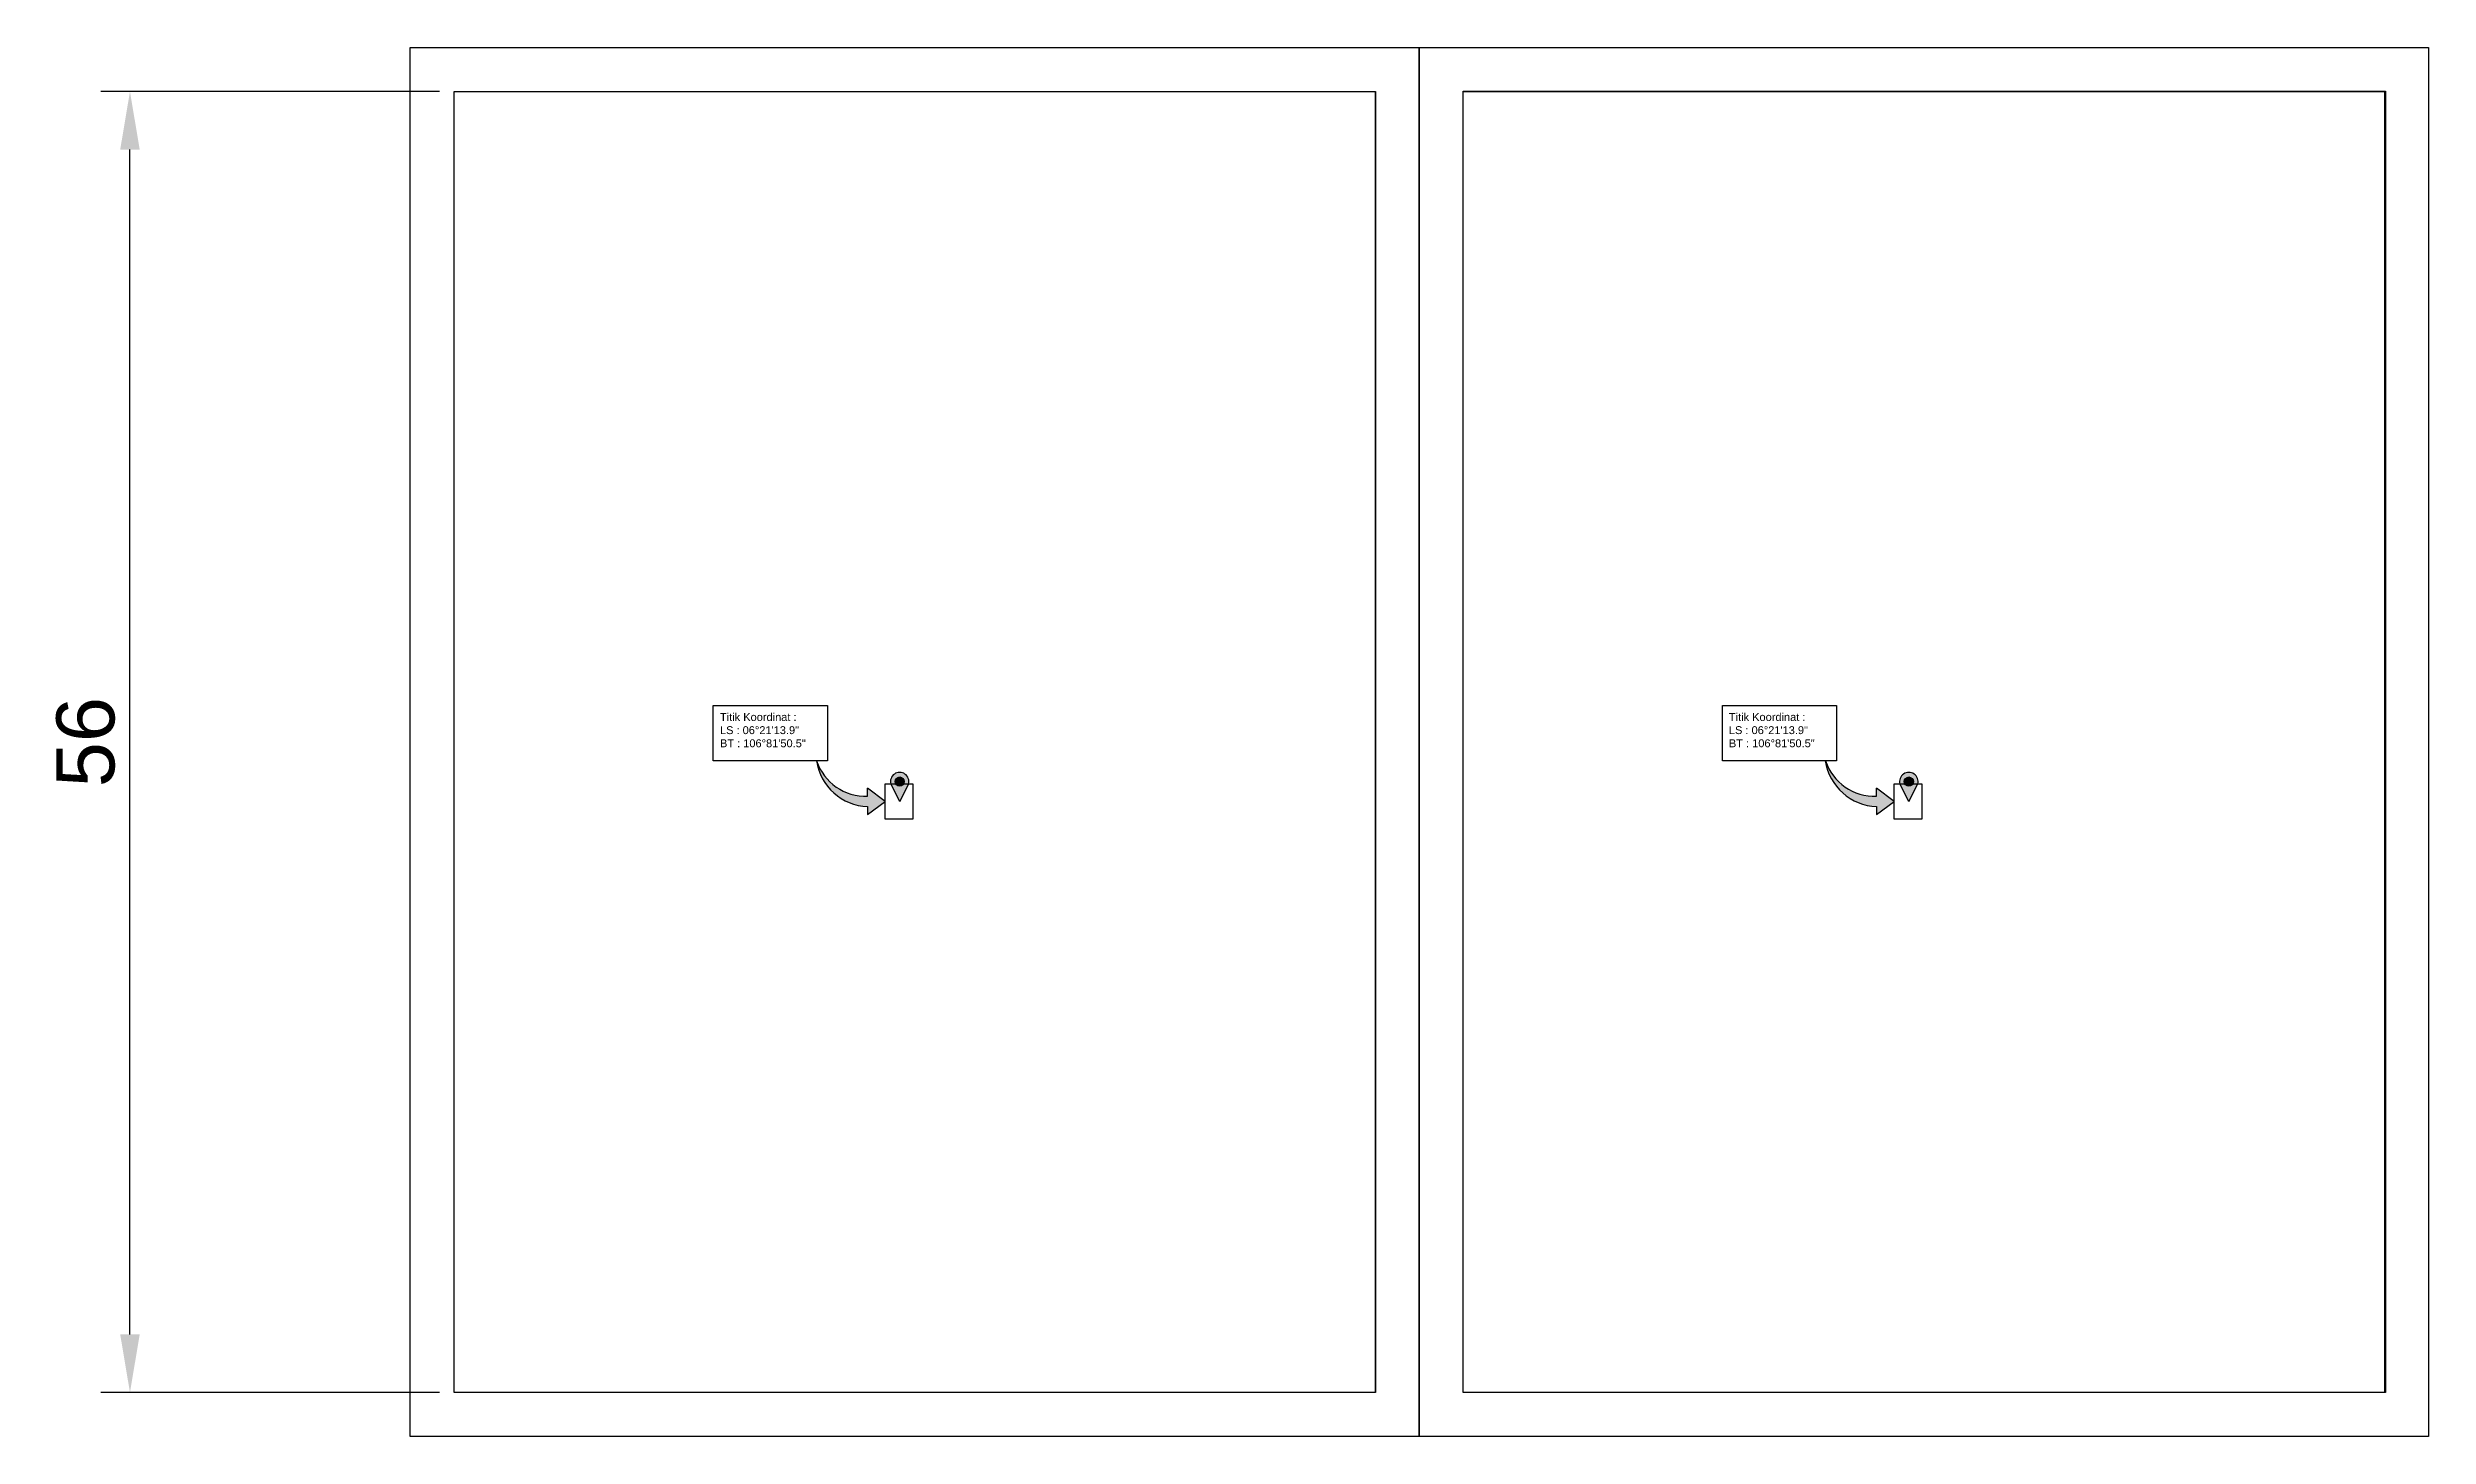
# Model space of a CAD drawing. Header units: millimetres. Extents: x 732789 to 742699, y 10898 to 18897.
# Drawn here: x 735797.7 to 735900.1, y 11998.8 to 12058.5 of the extents above; entities that cross this region are included whole.
import ezdxf

# ---------------------------------------------------------------- set-up
doc = ezdxf.new("R2010")
doc.units = ezdxf.units.MM
doc.styles.get("Standard").update_dxf_attribs({"font": 'arial.ttf'})
doc.dimstyles.new('ISO-25', dxfattribs={"dimtxt": 2.5, "dimasz": 2.5, "dimexe": 1.25, "dimexo": 0.625, "dimtad": 1, "dimdec": 0, "dimtxsty": 'Standard', "dimcen": 2.5, "dimadec": 0, "dimazin": 0, "dimtfac": 1, "dimtdec": 0, "dimtmove": 0, "dimatfit": 3, "dimfxl": 1, "dimarcsym": 0})
picture_1 = doc.add_image_def('image2.png', size_in_pixel=(3725, 5257))
picture_2 = doc.add_image_def('image1.png', size_in_pixel=(3737, 5281))

msp = doc.modelspace()

# ---------------------------------------------------------------- texts
at = {"color": 5, "char_height": 0.3394, "attachment_point": 1}
for insert in [(735826.64, 12029.9), (735870.04, 12029.9)]:
    msp.add_mtext_dynamic_manual_height_columns('Titik Koordinat : \\PLS : 06°21\'13.9"\\PBT : 106°81\'50.5"', width=11.7056, gutter_width=1.83, heights=[0], dxfattribs=dict(at, insert=insert))

# ---------------------------------------------------------------- blocks, each defined once
blk = doc.blocks.new('*D22')
at = {"color": 0, "lineweight": -2, "transparency": 16777216}
for p, q in [((735814.58, 12056.65), (735800.01, 12056.65)), ((735801.26, 12003.16), (735801.26, 12054.15)), ((735814.58, 12000.66), (735800.01, 12000.66))]:
    blk.add_line(p, q, dxfattribs=at)
at = {"color": 0, "transparency": 16777216}
for points in [[(735800.84, 12054.15), (735801.68, 12054.15), (735801.26, 12056.65)], [(735800.84, 12003.16), (735801.68, 12003.16), (735801.26, 12000.66)]]:
    blk.add_solid(points, dxfattribs=at)
at = {"layer": 'Defpoints', "color": 0, "transparency": 16777216}
for p in [(735801.26, 12056.65), (735815.2, 12056.65), (735815.2, 12000.66)]:
    blk.add_point(p, dxfattribs=at)
at = {"color": 0, "transparency": 16777216, "insert": (735799.36, 12028.65), "char_height": 2.5, "attachment_point": 5, "rotation": 90}
blk.add_mtext('56', dxfattribs=at)

# ---------------------------------------------------------------- dimensions: what is measured, and where the dimension line sits
dim = msp.add_linear_dim(base=(735801.26, 12056.65), p1=(735815.2, 12000.66), p2=(735815.2, 12056.65), angle=90, dimstyle='ISO-25')
dim.commit()
dim.dimension.update_dxf_attribs({"geometry": '*D22', "text_midpoint": (735799.36, 12028.65)})

# ---------------------------------------------------------------- hatches: boundary and pattern name
at = {"true_color": 0x939598, "transparency": 33554643}
h = msp.add_hatch(color=252, dxfattribs=at)
h.dxf.hatch_style = 1
h.set_gradient(color1=(147, 149, 152), color2=(0, 0, 255), rotation=236)
h.paths.add_polyline_path([(735832.99, 12026.67), (735832.99, 12026.32, -0.332335), (735830.79, 12027.84, 0.357219), (735832.99, 12025.88), (735832.99, 12025.53), (735833.74, 12026.1)])
h = msp.add_hatch(color=1)
h.dxf.hatch_style = 1
h.paths.add_polyline_path([(735834.76, 12026.86, 1.282095), (735833.99, 12026.86), (735834.37, 12026.09)])
h.paths.add_polyline_path([(735834.18, 12026.95, -1), (735834.57, 12026.95, -1)], flags=16)
h = msp.add_hatch(color=252, dxfattribs=at)
h.dxf.hatch_style = 1
h.set_gradient(color1=(147, 149, 152), color2=(0, 0, 255), rotation=236)
h.paths.add_polyline_path([(735876.39, 12026.67), (735876.39, 12026.32, -0.332335), (735874.19, 12027.84, 0.357219), (735876.39, 12025.88), (735876.39, 12025.53), (735877.15, 12026.1)])
h = msp.add_hatch(color=1)
h.dxf.hatch_style = 1
h.paths.add_polyline_path([(735878.17, 12026.86, 1.282095), (735877.4, 12026.86), (735877.78, 12026.09)])
h.paths.add_polyline_path([(735877.58, 12026.95, -1), (735877.98, 12026.95, -1)], flags=16)
at = {"true_color": 0xffffff}
h = msp.add_hatch(color=7, dxfattribs=at)
h.dxf.hatch_style = 1
h.paths.add_polyline_path([(735834.18, 12026.95, 1), (735834.57, 12026.95, 1)])
h = msp.add_hatch(color=7, dxfattribs=at)
h.dxf.hatch_style = 1
h.paths.add_polyline_path([(735877.58, 12026.95, 1), (735877.98, 12026.95, 1)])

# ---------------------------------------------------------------- linework, layer by layer
for points in [[(735813.32, 12058.54), (735856.72, 12058.54), (735856.72, 11998.77), (735813.32, 11998.77)], [(735856.72, 12058.54), (735900.13, 12058.54), (735900.13, 11998.77), (735856.72, 11998.77)]]:
    msp.add_lwpolyline(points, close=True)
for points in [[(735815.2, 12056.65), (735854.84, 12056.65), (735854.84, 12000.66), (735815.2, 12000.66), (735815.2, 12056.65)], [(735858.61, 12056.65), (735898.24, 12056.65), (735898.24, 12000.66), (735858.61, 12000.66), (735858.61, 12056.65)], [(735832.99, 12026.32), (735832.99, 12026.67)], [(735832.99, 12026.32), (735832.99, 12026.67)], [(735832.99, 12025.53), (735833.74, 12026.1), (735832.99, 12026.67)], [(735834.37, 12026.09), (735833.99, 12026.86)], [(735834.37, 12026.09), (735834.76, 12026.86)], [(735876.39, 12026.32), (735876.39, 12026.67)], [(735876.39, 12026.32), (735876.39, 12026.67)], [(735876.39, 12025.53), (735877.15, 12026.1), (735876.39, 12026.67)], [(735877.78, 12026.09), (735877.4, 12026.86)], [(735877.78, 12026.09), (735878.17, 12026.86)], [(735832.99, 12025.88), (735832.99, 12025.53)], [(735832.99, 12025.88), (735832.99, 12025.53)], [(735876.39, 12025.88), (735876.39, 12025.53)], [(735876.39, 12025.88), (735876.39, 12025.53)]]:
    msp.add_lwpolyline(points)
at = {"color": 5}
for points in [[(735826.35, 12030.22), (735831.26, 12030.22), (735831.26, 12027.84), (735826.35, 12027.84)], [(735869.76, 12030.22), (735874.67, 12030.22), (735874.67, 12027.84), (735869.76, 12027.84)]]:
    msp.add_lwpolyline(points, close=True, dxfattribs=at)
at = {"color": 1}
for points in [[(735833.74, 12026.86), (735834.94, 12026.86), (735834.94, 12025.33), (735833.74, 12025.33)], [(735877.15, 12026.86), (735878.34, 12026.86), (735878.34, 12025.33), (735877.15, 12025.33)]]:
    msp.add_lwpolyline(points, close=True, dxfattribs=at)
for centre in [(735834.37, 12026.95), (735877.78, 12026.95)]:
    msp.add_circle(centre, 0.199)
for centre, radius, start, end in [((735833.09, 12028.2), 2.33, 188.903, 267.5338), ((735832.91, 12028.55), 2.23, 198.5445, 272.0783), ((735834.37, 12026.95), 0.397, 345.9066, 194.0934), ((735876.49, 12028.2), 2.33, 188.903, 267.5338), ((735876.31, 12028.55), 2.23, 198.5445, 272.0783), ((735877.78, 12026.95), 0.397, 345.9066, 194.0934)]:
    msp.add_arc(centre, radius, start, end)

msp.set_redraw_order([(e.dxf.handle, doc.entitydb.next_handle()) for e in msp.query("TEXT MTEXT ATTDEF DIMENSION ARC_DIMENSION")])  # texts and dimensions are drawn at this point

# ---------------------------------------------------------------- pictures from other files: only their frames are drawn
image = msp.add_image(picture_2, insert=(735815.2, 12000.66), size_in_units=(39.62, 55.99))
image.dxf.flags = 7
image = msp.add_image(picture_1, insert=(735858.61, 12000.66), size_in_units=(39.68, 56))
image.dxf.flags = 7

doc.saveas('drawing.dxf')
